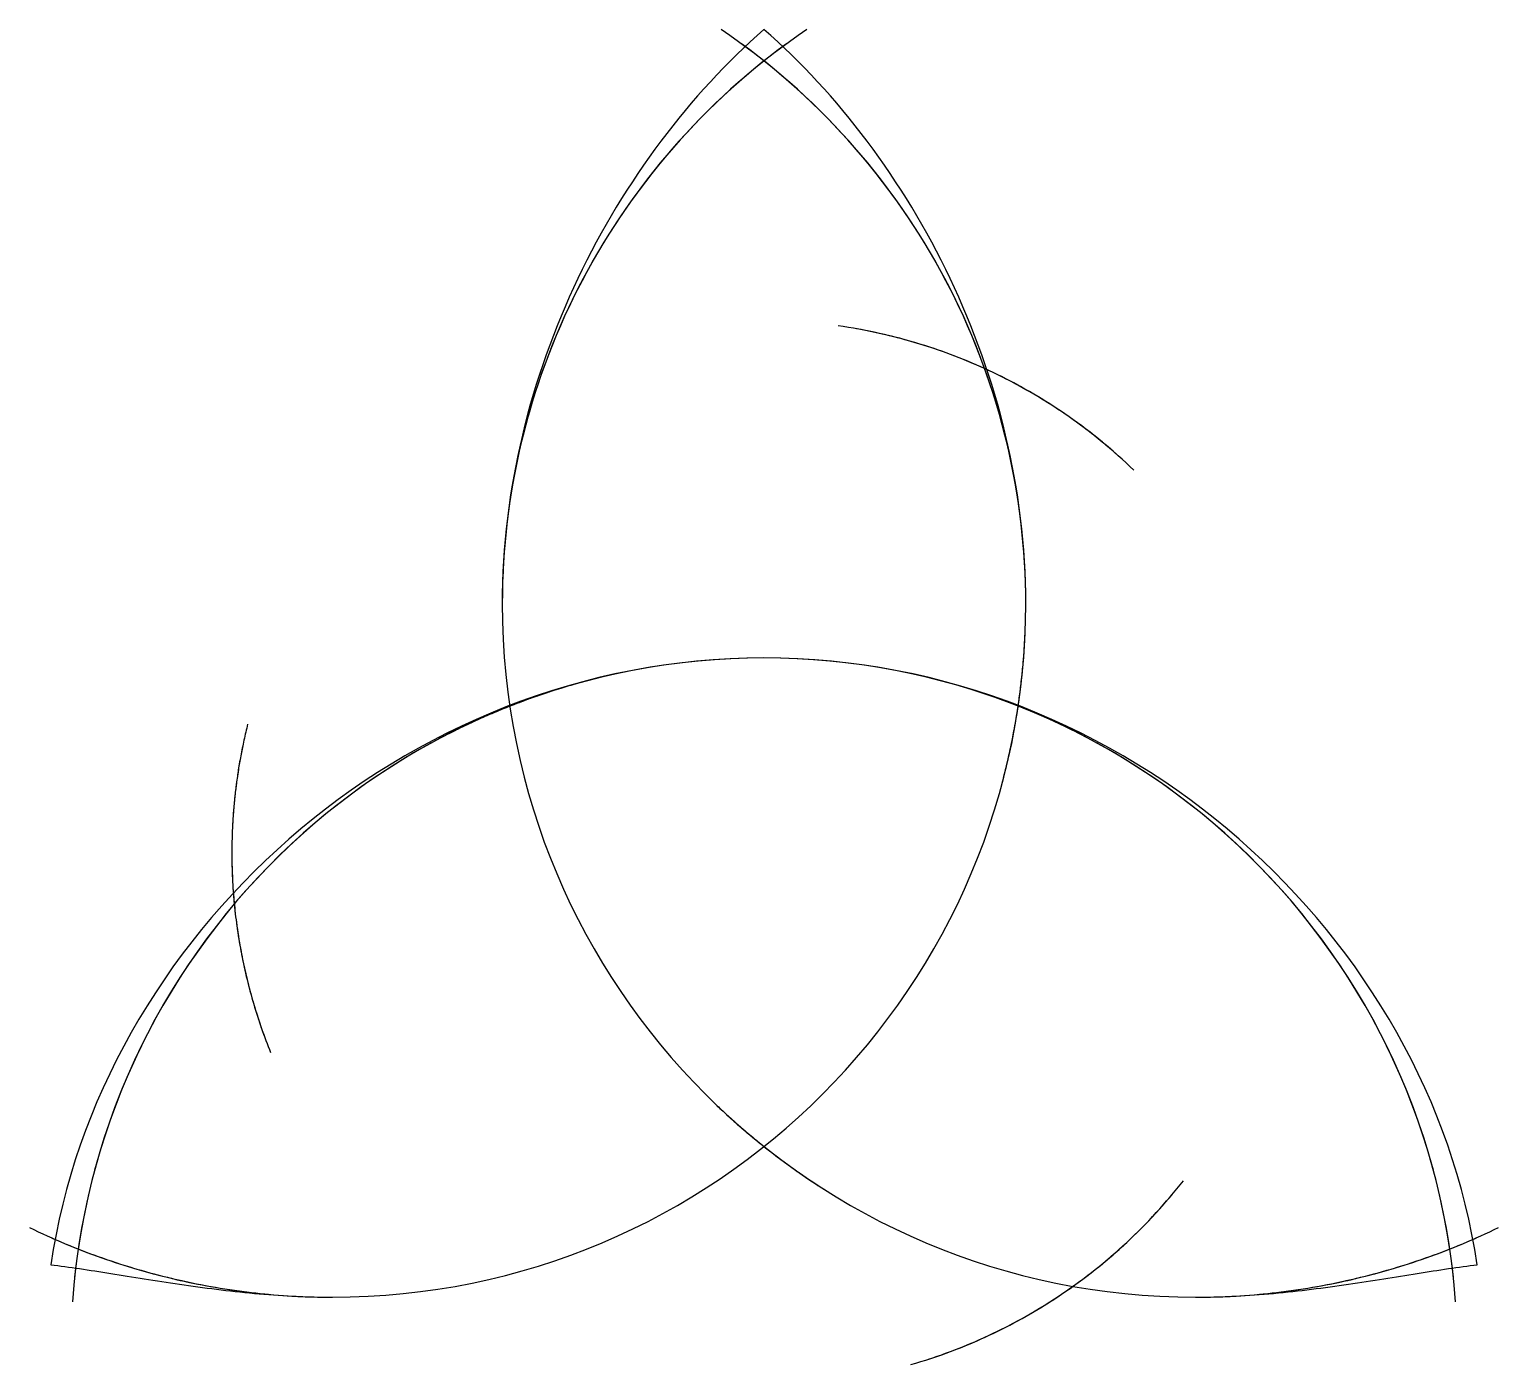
# Model space of a CAD drawing. Header units: millimetres. Extents: x -3.5 to 3.5, y -5.5 to 5.5.
# Drawn here: x -3.496 to -2.682, y 4.76 to 5.5 of the extents above.
import ezdxf

# ---------------------------------------------------------------- set-up
doc = ezdxf.new("R2010")
doc.units = ezdxf.units.MM

msp = doc.modelspace()

# ---------------------------------------------------------------- linework, layer by layer
for points in [[(-3.49642, 4.83629), (-3.49397, 4.83511), (-3.49151, 4.83395), (-3.48904, 4.8328), (-3.48656, 4.83167), (-3.48407, 4.83056), (-3.48158, 4.82947), (-3.47908, 4.82839), (-3.47658, 4.82734), (-3.47407, 4.8263), (-3.47155, 4.82528), (-3.46902, 4.82428), (-3.46649, 4.82329), (-3.46396, 4.82233), (-3.46141, 4.82138), (-3.45886, 4.82045), (-3.45631, 4.81954), (-3.45375, 4.81865), (-3.45118, 4.81777), (-3.44861, 4.81692), (-3.44603, 4.81608), (-3.44344, 4.81526), (-3.44086, 4.81446), (-3.43826, 4.81367), (-3.43566, 4.81291), (-3.43306, 4.81216), (-3.43045, 4.81144), (-3.42783, 4.81073), (-3.42521, 4.81004), (-3.42259, 4.80936), (-3.41996, 4.80871), (-3.41733, 4.80807), (-3.41469, 4.80746), (-3.41205, 4.80686), (-3.4094, 4.80628), (-3.40675, 4.80572), (-3.4041, 4.80518), (-3.40144, 4.80465), (-3.39878, 4.80415), (-3.39611, 4.80366), (-3.39344, 4.8032), (-3.39077, 4.80275), (-3.3881, 4.80232), (-3.38542, 4.80191), (-3.38273, 4.80152), (-3.38005, 4.80115), (-3.37736, 4.80079), (-3.37467, 4.80046), (-3.37198, 4.80014), (-3.36928, 4.79984), (-3.36658, 4.79957), (-3.36388, 4.79931), (-3.36117, 4.79907), (-3.35847, 4.79885), (-3.35576, 4.79864), (-3.35305, 4.79846), (-3.35033, 4.7983), (-3.34762, 4.79815), (-3.3449, 4.79803), (-3.34218, 4.79792), (-3.33946, 4.79784), (-3.33674, 4.79777), (-3.33402, 4.79772), (-3.3313, 4.79769), (-3.32857, 4.79768), (-3.31866, 4.79781), (-3.3088, 4.79818), (-3.29901, 4.7988), (-3.28929, 4.79966), (-3.27964, 4.80077), (-3.27007, 4.80211), (-3.26057, 4.80368), (-3.25115, 4.80549), (-3.24181, 4.80752), (-3.23256, 4.80978), (-3.2234, 4.81225), (-3.21433, 4.81495), (-3.20536, 4.81787), (-3.19648, 4.82099), (-3.18771, 4.82433), (-3.17903, 4.82787), (-3.17047, 4.83162), (-3.16202, 4.83556), (-3.15368, 4.83971), (-3.14545, 4.84405), (-3.13735, 4.84858), (-3.12936, 4.8533), (-3.12151, 4.8582), (-3.11378, 4.86329), (-3.10618, 4.86856), (-3.09872, 4.874), (-3.09139, 4.87962), (-3.0842, 4.88541), (-3.07716, 4.89136), (-3.07026, 4.89748), (-3.06352, 4.90376), (-3.05692, 4.9102), (-3.05048, 4.9168), (-3.0442, 4.92354), (-3.03808, 4.93044), (-3.03213, 4.93748), (-3.02634, 4.94467), (-3.02072, 4.952), (-3.01528, 4.95946), (-3.01001, 4.96706), (-3.00492, 4.97479), (-3.00002, 4.98265), (-2.9953, 4.99063), (-2.99077, 4.99873), (-2.98643, 5.00696), (-2.98228, 5.0153), (-2.97834, 5.02375), (-2.97459, 5.03232), (-2.97105, 5.04099), (-2.96771, 5.04976), (-2.96458, 5.05864), (-2.96167, 5.06761), (-2.95897, 5.07668), (-2.95649, 5.08584), (-2.95424, 5.09509), (-2.9522, 5.10443), (-2.9504, 5.11385), (-2.94883, 5.12335), (-2.94749, 5.13292), (-2.94638, 5.14257), (-2.94552, 5.15229), (-2.9449, 5.16208), (-2.94452, 5.17194), (-2.9444, 5.18185), (-2.94444, 5.18782), (-2.94458, 5.19378), (-2.94481, 5.19972), (-2.94513, 5.20565), (-2.94555, 5.21156), (-2.94605, 5.21746), (-2.94664, 5.22334), (-2.94732, 5.2292), (-2.94809, 5.23504), (-2.94895, 5.24086), (-2.9499, 5.24666), (-2.95093, 5.25243), (-2.95205, 5.25819), (-2.95326, 5.26392), (-2.95455, 5.26962), (-2.95593, 5.2753), (-2.9574, 5.28095), (-2.95894, 5.28658), (-2.96058, 5.29218), (-2.96229, 5.29774), (-2.96409, 5.30328), (-2.96597, 5.30879), (-2.96793, 5.31426), (-2.96998, 5.3197), (-2.97211, 5.32511), (-2.97431, 5.33048), (-2.9766, 5.33582), (-2.97897, 5.34112), (-2.98141, 5.34638), (-2.98394, 5.35161), (-2.98654, 5.35679), (-2.98922, 5.36194), (-2.99198, 5.36704), (-2.99482, 5.3721), (-2.99773, 5.37712), (-3.00071, 5.3821), (-3.00378, 5.38703), (-3.00692, 5.39192), (-3.01013, 5.39676), (-3.01341, 5.40155), (-3.01677, 5.40629), (-3.02021, 5.41099), (-3.02371, 5.41563), (-3.02729, 5.42022), (-3.03094, 5.42477), (-3.03466, 5.42925), (-3.03845, 5.43369), (-3.04231, 5.43807), (-3.04624, 5.44239), (-3.05024, 5.44666), (-3.05431, 5.45087), (-3.05844, 5.45503), (-3.06265, 5.45912), (-3.06692, 5.46316), (-3.07126, 5.46713), (-3.07566, 5.47104), (-3.08013, 5.47489), (-3.08467, 5.47867), (-3.08927, 5.4824), (-3.09394, 5.48605), (-3.09867, 5.48964), (-3.10346, 5.49316), (-3.10831, 5.49662), (-3.11323, 5.5)], [(-3.06561, 5.5), (-3.07052, 5.49662), (-3.07538, 5.49316), (-3.08017, 5.48964), (-3.0849, 5.48605), (-3.08957, 5.4824), (-3.09417, 5.47867), (-3.0987, 5.47489), (-3.10317, 5.47104), (-3.10758, 5.46713), (-3.11192, 5.46316), (-3.11619, 5.45912), (-3.12039, 5.45503), (-3.12453, 5.45087), (-3.1286, 5.44666), (-3.1326, 5.44239), (-3.13653, 5.43807), (-3.14039, 5.43369), (-3.14418, 5.42925), (-3.1479, 5.42477), (-3.15155, 5.42022), (-3.15513, 5.41563), (-3.15863, 5.41099), (-3.16206, 5.40629), (-3.16542, 5.40155), (-3.16871, 5.39676), (-3.17192, 5.39192), (-3.17506, 5.38703), (-3.17812, 5.3821), (-3.18111, 5.37712), (-3.18402, 5.3721), (-3.18686, 5.36704), (-3.18962, 5.36194), (-3.1923, 5.35679), (-3.1949, 5.35161), (-3.19742, 5.34638), (-3.19987, 5.34112), (-3.20224, 5.33582), (-3.20452, 5.33048), (-3.20673, 5.32511), (-3.20886, 5.3197), (-3.2109, 5.31426), (-3.21287, 5.30879), (-3.21475, 5.30328), (-3.21655, 5.29774), (-3.21826, 5.29218), (-3.21989, 5.28658), (-3.22144, 5.28095), (-3.22291, 5.2753), (-3.22428, 5.26962), (-3.22558, 5.26392), (-3.22679, 5.25819), (-3.22791, 5.25243), (-3.22894, 5.24666), (-3.22989, 5.24086), (-3.23074, 5.23504), (-3.23152, 5.2292), (-3.2322, 5.22334), (-3.23279, 5.21746), (-3.23329, 5.21156), (-3.2337, 5.20565), (-3.23402, 5.19972), (-3.23425, 5.19378), (-3.23439, 5.18782), (-3.23444, 5.18185), (-3.23431, 5.17194), (-3.23394, 5.16208), (-3.23332, 5.15229), (-3.23246, 5.14257), (-3.23135, 5.13292), (-3.23001, 5.12335), (-3.22844, 5.11385), (-3.22663, 5.10443), (-3.2246, 5.09509), (-3.22234, 5.08584), (-3.21987, 5.07668), (-3.21717, 5.06761), (-3.21425, 5.05864), (-3.21113, 5.04976), (-3.20779, 5.04099), (-3.20425, 5.03232), (-3.2005, 5.02375), (-3.19656, 5.0153), (-3.19241, 5.00696), (-3.18807, 4.99873), (-3.18354, 4.99063), (-3.17882, 4.98265), (-3.17392, 4.97479), (-3.16883, 4.96706), (-3.16356, 4.95946), (-3.15812, 4.952), (-3.1525, 4.94467), (-3.14671, 4.93748), (-3.14076, 4.93044), (-3.13464, 4.92354), (-3.12836, 4.9168), (-3.12192, 4.9102), (-3.11532, 4.90376), (-3.10858, 4.89748), (-3.10168, 4.89136), (-3.09464, 4.88541), (-3.08745, 4.87962), (-3.08012, 4.874), (-3.07266, 4.86856), (-3.06506, 4.86329), (-3.05733, 4.8582), (-3.04947, 4.8533), (-3.04149, 4.84858), (-3.03339, 4.84405), (-3.02516, 4.83971), (-3.01682, 4.83556), (-3.00837, 4.83162), (-2.9998, 4.82787), (-2.99113, 4.82433), (-2.98236, 4.82099), (-2.97348, 4.81787), (-2.96451, 4.81495), (-2.95544, 4.81225), (-2.94628, 4.80978), (-2.93703, 4.80752), (-2.92769, 4.80549), (-2.91827, 4.80368), (-2.90877, 4.80211), (-2.8992, 4.80077), (-2.88955, 4.79966), (-2.87983, 4.7988), (-2.87004, 4.79818), (-2.86018, 4.79781), (-2.85027, 4.79768), (-2.84754, 4.79769), (-2.84482, 4.79772), (-2.84209, 4.79777), (-2.83937, 4.79784), (-2.83665, 4.79792), (-2.83393, 4.79803), (-2.83122, 4.79815), (-2.8285, 4.7983), (-2.82579, 4.79846), (-2.82308, 4.79864), (-2.82037, 4.79885), (-2.81766, 4.79907), (-2.81496, 4.79931), (-2.81226, 4.79957), (-2.80956, 4.79984), (-2.80686, 4.80014), (-2.80417, 4.80046), (-2.80148, 4.80079), (-2.79879, 4.80115), (-2.7961, 4.80152), (-2.79342, 4.80191), (-2.79074, 4.80232), (-2.78807, 4.80275), (-2.78539, 4.8032), (-2.78272, 4.80366), (-2.78006, 4.80415), (-2.7774, 4.80465), (-2.77474, 4.80518), (-2.77209, 4.80572), (-2.76944, 4.80628), (-2.76679, 4.80686), (-2.76415, 4.80746), (-2.76151, 4.80807), (-2.75888, 4.80871), (-2.75625, 4.80936), (-2.75362, 4.81004), (-2.75101, 4.81073), (-2.74839, 4.81144), (-2.74578, 4.81216), (-2.74318, 4.81291), (-2.74058, 4.81367), (-2.73798, 4.81446), (-2.73539, 4.81526), (-2.73281, 4.81608), (-2.73023, 4.81692), (-2.72766, 4.81777), (-2.72509, 4.81865), (-2.72253, 4.81954), (-2.71997, 4.82045), (-2.71742, 4.82138), (-2.71488, 4.82233), (-2.71234, 4.82329), (-2.70981, 4.82428), (-2.70729, 4.82528), (-2.70477, 4.8263), (-2.70226, 4.82734), (-2.69975, 4.82839), (-2.69725, 4.82947), (-2.69476, 4.83056), (-2.69228, 4.83167), (-2.6898, 4.8328), (-2.68733, 4.83395), (-2.68487, 4.83511), (-2.68241, 4.83629)], [(-3.48391, 4.83049), (-3.48162, 4.82948), (-3.47931, 4.82849), (-3.47701, 4.82752), (-3.47469, 4.82655), (-3.47237, 4.82561), (-3.47005, 4.82468), (-3.46772, 4.82377), (-3.46538, 4.82287), (-3.46304, 4.82198), (-3.4607, 4.82112), (-3.45835, 4.82026), (-3.45599, 4.81943), (-3.45363, 4.81861), (-3.45127, 4.8178), (-3.4489, 4.81701), (-3.44652, 4.81624), (-3.44414, 4.81548), (-3.44176, 4.81473), (-3.43937, 4.81401), (-3.43698, 4.81329), (-3.43458, 4.8126), (-3.43218, 4.81192), (-3.42978, 4.81125), (-3.42737, 4.8106), (-3.42495, 4.80997), (-3.42254, 4.80935), (-3.42011, 4.80875), (-3.41769, 4.80816), (-3.41526, 4.80759), (-3.41283, 4.80703), (-3.41039, 4.8065), (-3.40796, 4.80597), (-3.40551, 4.80546), (-3.40307, 4.80497), (-3.40062, 4.8045), (-3.39817, 4.80404), (-3.39571, 4.80359), (-3.39326, 4.80317), (-3.39079, 4.80275), (-3.38833, 4.80236), (-3.38587, 4.80198), (-3.3834, 4.80161), (-3.38093, 4.80126), (-3.37845, 4.80093), (-3.37598, 4.80062), (-3.3735, 4.80032), (-3.37102, 4.80003), (-3.36853, 4.79976), (-3.36605, 4.79951), (-3.36356, 4.79928), (-3.36107, 4.79906), (-3.35858, 4.79885), (-3.35609, 4.79867), (-3.35359, 4.7985), (-3.3511, 4.79834), (-3.3486, 4.7982), (-3.3461, 4.79808), (-3.3436, 4.79797), (-3.3411, 4.79788), (-3.33859, 4.79781), (-3.33609, 4.79775), (-3.33358, 4.79771), (-3.33108, 4.79769), (-3.32857, 4.79768), (-3.31866, 4.79781), (-3.3088, 4.79818), (-3.29901, 4.7988), (-3.28929, 4.79966), (-3.27964, 4.80077), (-3.27007, 4.80211), (-3.26057, 4.80368), (-3.25115, 4.80549), (-3.24181, 4.80752), (-3.23256, 4.80978), (-3.2234, 4.81225), (-3.21433, 4.81495), (-3.20536, 4.81787), (-3.19648, 4.82099), (-3.18771, 4.82433), (-3.17903, 4.82787), (-3.17047, 4.83162), (-3.16202, 4.83556), (-3.15368, 4.83971), (-3.14545, 4.84405), (-3.13735, 4.84858), (-3.12936, 4.8533), (-3.12151, 4.8582), (-3.11378, 4.86329), (-3.10618, 4.86856), (-3.09872, 4.874), (-3.09139, 4.87962), (-3.0842, 4.88541), (-3.07716, 4.89136), (-3.07026, 4.89748), (-3.06352, 4.90376), (-3.05692, 4.9102), (-3.05048, 4.9168), (-3.0442, 4.92354), (-3.03808, 4.93044), (-3.03213, 4.93748), (-3.02634, 4.94467), (-3.02072, 4.952), (-3.01528, 4.95946), (-3.01001, 4.96706), (-3.00492, 4.97479), (-3.00002, 4.98265), (-2.9953, 4.99063), (-2.99077, 4.99873), (-2.98643, 5.00696), (-2.98228, 5.0153), (-2.97834, 5.02375), (-2.97459, 5.03232), (-2.97105, 5.04099), (-2.96771, 5.04976), (-2.96458, 5.05864), (-2.96167, 5.06761), (-2.95897, 5.07668), (-2.95649, 5.08584), (-2.95424, 5.09509), (-2.9522, 5.10443), (-2.9504, 5.11385), (-2.94883, 5.12335), (-2.94749, 5.13292), (-2.94638, 5.14257), (-2.94552, 5.15229), (-2.9449, 5.16208), (-2.94452, 5.17194), (-2.9444, 5.18185), (-2.94444, 5.1876), (-2.94457, 5.19333), (-2.94478, 5.19904), (-2.94508, 5.20475), (-2.94546, 5.21044), (-2.94593, 5.21612), (-2.94648, 5.22178), (-2.94711, 5.22742), (-2.94782, 5.23305), (-2.94862, 5.23866), (-2.94949, 5.24425), (-2.95045, 5.24982), (-2.95149, 5.25537), (-2.95261, 5.2609), (-2.95381, 5.2664), (-2.95509, 5.27188), (-2.95645, 5.27734), (-2.95789, 5.28278), (-2.9594, 5.28819), (-2.961, 5.29357), (-2.96267, 5.29893), (-2.96442, 5.30425), (-2.96624, 5.30955), (-2.96814, 5.31482), (-2.97012, 5.32006), (-2.97217, 5.32527), (-2.9743, 5.33045), (-2.9765, 5.33559), (-2.97878, 5.3407), (-2.98113, 5.34577), (-2.98355, 5.35081), (-2.98604, 5.35582), (-2.98861, 5.36079), (-2.99125, 5.36572), (-2.99397, 5.37061), (-2.99675, 5.37546), (-2.9996, 5.38027), (-3.00253, 5.38504), (-3.00552, 5.38977), (-3.00859, 5.39446), (-3.01172, 5.3991), (-3.01493, 5.4037), (-3.0182, 5.40826), (-3.02153, 5.41276), (-3.02494, 5.41723), (-3.02842, 5.42164), (-3.03196, 5.42601), (-3.03556, 5.43032), (-3.03923, 5.43459), (-3.04297, 5.43881), (-3.04678, 5.44297), (-3.05064, 5.44709), (-3.05458, 5.45115), (-3.05857, 5.45515), (-3.06263, 5.4591), (-3.06675, 5.463), (-3.07094, 5.46684), (-3.07519, 5.47062), (-3.0795, 5.47434), (-3.08387, 5.47801), (-3.0883, 5.48162), (-3.09279, 5.48516), (-3.09734, 5.48864), (-3.10195, 5.49207)], [(-3.07688, 5.49207), (-3.08149, 5.48864), (-3.08605, 5.48516), (-3.09054, 5.48162), (-3.09497, 5.47801), (-3.09934, 5.47434), (-3.10365, 5.47062), (-3.1079, 5.46684), (-3.11208, 5.463), (-3.1162, 5.4591), (-3.12026, 5.45515), (-3.12426, 5.45115), (-3.12819, 5.44709), (-3.13206, 5.44297), (-3.13586, 5.43881), (-3.1396, 5.43459), (-3.14327, 5.43032), (-3.14688, 5.42601), (-3.15042, 5.42164), (-3.1539, 5.41723), (-3.1573, 5.41276), (-3.16064, 5.40826), (-3.16391, 5.4037), (-3.16711, 5.3991), (-3.17025, 5.39446), (-3.17331, 5.38977), (-3.17631, 5.38504), (-3.17923, 5.38027), (-3.18209, 5.37546), (-3.18487, 5.37061), (-3.18758, 5.36572), (-3.19022, 5.36079), (-3.19279, 5.35582), (-3.19529, 5.35081), (-3.19771, 5.34577), (-3.20006, 5.3407), (-3.20234, 5.33559), (-3.20454, 5.33045), (-3.20667, 5.32527), (-3.20872, 5.32006), (-3.2107, 5.31482), (-3.2126, 5.30955), (-3.21442, 5.30425), (-3.21617, 5.29893), (-3.21784, 5.29357), (-3.21943, 5.28819), (-3.22095, 5.28278), (-3.22239, 5.27734), (-3.22375, 5.27188), (-3.22502, 5.2664), (-3.22622, 5.2609), (-3.22734, 5.25537), (-3.22838, 5.24982), (-3.22934, 5.24425), (-3.23022, 5.23866), (-3.23102, 5.23305), (-3.23173, 5.22742), (-3.23236, 5.22178), (-3.23291, 5.21612), (-3.23338, 5.21044), (-3.23376, 5.20475), (-3.23406, 5.19904), (-3.23427, 5.19333), (-3.2344, 5.1876), (-3.23444, 5.18185), (-3.23431, 5.17194), (-3.23394, 5.16208), (-3.23332, 5.15229), (-3.23246, 5.14257), (-3.23135, 5.13292), (-3.23001, 5.12335), (-3.22844, 5.11385), (-3.22663, 5.10443), (-3.2246, 5.09509), (-3.22234, 5.08584), (-3.21987, 5.07668), (-3.21717, 5.06761), (-3.21425, 5.05864), (-3.21113, 5.04976), (-3.20779, 5.04099), (-3.20425, 5.03232), (-3.2005, 5.02375), (-3.19656, 5.0153), (-3.19241, 5.00696), (-3.18807, 4.99873), (-3.18354, 4.99063), (-3.17882, 4.98265), (-3.17392, 4.97479), (-3.16883, 4.96706), (-3.16356, 4.95946), (-3.15812, 4.952), (-3.1525, 4.94467), (-3.14671, 4.93748), (-3.14076, 4.93044), (-3.13464, 4.92354), (-3.12836, 4.9168), (-3.12192, 4.9102), (-3.11532, 4.90376), (-3.10858, 4.89748), (-3.10168, 4.89136), (-3.09464, 4.88541), (-3.08745, 4.87962), (-3.08012, 4.874), (-3.07266, 4.86856), (-3.06506, 4.86329), (-3.05733, 4.8582), (-3.04947, 4.8533), (-3.04149, 4.84858), (-3.03339, 4.84405), (-3.02516, 4.83971), (-3.01682, 4.83556), (-3.00837, 4.83162), (-2.9998, 4.82787), (-2.99113, 4.82433), (-2.98236, 4.82099), (-2.97348, 4.81787), (-2.96451, 4.81495), (-2.95544, 4.81225), (-2.94628, 4.80978), (-2.93703, 4.80752), (-2.92769, 4.80549), (-2.91827, 4.80368), (-2.90877, 4.80211), (-2.8992, 4.80077), (-2.88955, 4.79966), (-2.87983, 4.7988), (-2.87004, 4.79818), (-2.86018, 4.79781), (-2.85027, 4.79768), (-2.84776, 4.79769), (-2.84525, 4.79771), (-2.84275, 4.79775), (-2.84024, 4.79781), (-2.83774, 4.79788), (-2.83524, 4.79797), (-2.83274, 4.79808), (-2.83024, 4.7982), (-2.82774, 4.79834), (-2.82524, 4.7985), (-2.82275, 4.79867), (-2.82026, 4.79885), (-2.81777, 4.79906), (-2.81528, 4.79928), (-2.81279, 4.79951), (-2.8103, 4.79976), (-2.80782, 4.80003), (-2.80534, 4.80032), (-2.80286, 4.80062), (-2.80039, 4.80093), (-2.79791, 4.80126), (-2.79544, 4.80161), (-2.79297, 4.80198), (-2.79051, 4.80236), (-2.78804, 4.80275), (-2.78558, 4.80317), (-2.78312, 4.80359), (-2.78067, 4.80404), (-2.77822, 4.8045), (-2.77577, 4.80497), (-2.77332, 4.80547), (-2.77088, 4.80597), (-2.76844, 4.8065), (-2.76601, 4.80704), (-2.76357, 4.80759), (-2.76115, 4.80816), (-2.75872, 4.80875), (-2.7563, 4.80935), (-2.75388, 4.80997), (-2.75147, 4.8106), (-2.74906, 4.81125), (-2.74666, 4.81192), (-2.74426, 4.8126), (-2.74186, 4.81329), (-2.73947, 4.81401), (-2.73708, 4.81473), (-2.73469, 4.81548), (-2.73231, 4.81624), (-2.72994, 4.81701), (-2.72757, 4.8178), (-2.7252, 4.81861), (-2.72284, 4.81943), (-2.72049, 4.82027), (-2.71814, 4.82112), (-2.71579, 4.82199), (-2.71345, 4.82287), (-2.71112, 4.82377), (-2.70879, 4.82468), (-2.70646, 4.82561), (-2.70414, 4.82656), (-2.70183, 4.82752), (-2.69952, 4.82849), (-2.69722, 4.82948), (-2.69492, 4.83049)], [(-2.8846, 5.25587), (-2.88671, 5.25789), (-2.88884, 5.25988), (-2.89098, 5.26185), (-2.89315, 5.2638), (-2.89533, 5.26573), (-2.89753, 5.26763), (-2.89974, 5.26951), (-2.90197, 5.27137), (-2.90422, 5.2732), (-2.90649, 5.27501), (-2.90877, 5.2768), (-2.91107, 5.27856), (-2.91338, 5.2803), (-2.91571, 5.28202), (-2.91806, 5.28371), (-2.92042, 5.28538), (-2.9228, 5.28703), (-2.92519, 5.28865), (-2.9276, 5.29025), (-2.93002, 5.29182), (-2.93245, 5.29337), (-2.93491, 5.29489), (-2.93737, 5.29639), (-2.93985, 5.29787), (-2.94234, 5.29932), (-2.94485, 5.30075), (-2.94737, 5.30215), (-2.9499, 5.30352), (-2.95245, 5.30488), (-2.95501, 5.3062), (-2.95758, 5.30751), (-2.96017, 5.30878), (-2.96277, 5.31003), (-2.96537, 5.31126), (-2.968, 5.31246), (-2.97063, 5.31363), (-2.97327, 5.31478), (-2.97593, 5.31591), (-2.9786, 5.317), (-2.98128, 5.31807), (-2.98397, 5.31912), (-2.98667, 5.32014), (-2.98938, 5.32113), (-2.9921, 5.3221), (-2.99483, 5.32304), (-2.99757, 5.32395), (-3.00032, 5.32484), (-3.00308, 5.3257), (-3.00585, 5.32653), (-3.00863, 5.32734), (-3.01142, 5.32812), (-3.01421, 5.32887), (-3.01702, 5.32959), (-3.01983, 5.33029), (-3.02265, 5.33096), (-3.02548, 5.33161), (-3.02832, 5.33222), (-3.03116, 5.33281), (-3.03402, 5.33337), (-3.03688, 5.3339), (-3.03974, 5.33441), (-3.04262, 5.33488), (-3.0455, 5.33533), (-3.04838, 5.33575)], [(-2.89213, 5.26289), (-2.89406, 5.26461), (-2.89601, 5.26632), (-2.89797, 5.26801), (-2.89994, 5.26968), (-2.90193, 5.27133), (-2.90393, 5.27296), (-2.90594, 5.27458), (-2.90796, 5.27617), (-2.91, 5.27775), (-2.91206, 5.27931), (-2.91412, 5.28085), (-2.9162, 5.28237), (-2.91829, 5.28387), (-2.92039, 5.28536), (-2.9225, 5.28682), (-2.92463, 5.28827), (-2.92677, 5.2897), (-2.92891, 5.29111), (-2.93108, 5.29249), (-2.93325, 5.29386), (-2.93543, 5.29522), (-2.93763, 5.29655), (-2.93983, 5.29786), (-2.94205, 5.29915), (-2.94428, 5.30042), (-2.94652, 5.30168), (-2.94877, 5.30291), (-2.95103, 5.30412), (-2.9533, 5.30532), (-2.95558, 5.30649), (-2.95787, 5.30765), (-2.96017, 5.30878), (-2.96248, 5.3099), (-2.9648, 5.31099), (-2.96713, 5.31206), (-2.96947, 5.31312), (-2.97181, 5.31415), (-2.97417, 5.31516), (-2.97654, 5.31616), (-2.97891, 5.31713), (-2.9813, 5.31808), (-2.98369, 5.31901), (-2.98609, 5.31992), (-2.9885, 5.32081), (-2.99091, 5.32168), (-2.99334, 5.32253), (-2.99577, 5.32335), (-2.99821, 5.32416), (-3.00066, 5.32495), (-3.00312, 5.32571), (-3.00558, 5.32645), (-3.00805, 5.32717), (-3.01053, 5.32787), (-3.01301, 5.32855), (-3.01551, 5.32921), (-3.018, 5.32984), (-3.02051, 5.33046), (-3.02302, 5.33105), (-3.02554, 5.33162), (-3.02806, 5.33217), (-3.03059, 5.33269), (-3.03313, 5.3332), (-3.03567, 5.33368), (-3.03822, 5.33414)], [(-2.95749, 5.08242), (-2.95714, 5.08374), (-2.95679, 5.08506), (-2.95645, 5.08638), (-2.95612, 5.0877), (-2.95578, 5.08902), (-2.95546, 5.09034), (-2.95513, 5.09167), (-2.95482, 5.09299), (-2.9545, 5.09432), (-2.9542, 5.09565), (-2.95389, 5.09697), (-2.95359, 5.0983), (-2.9533, 5.09963), (-2.95301, 5.10096), (-2.95273, 5.1023), (-2.95245, 5.10363), (-2.95217, 5.10496), (-2.9519, 5.1063), (-2.95164, 5.10763), (-2.95138, 5.10897), (-2.95112, 5.11031), (-2.95087, 5.11164), (-2.95062, 5.11298), (-2.95038, 5.11432), (-2.95014, 5.11566), (-2.94991, 5.117), (-2.94968, 5.11835), (-2.94946, 5.11969), (-2.94924, 5.12103), (-2.94903, 5.12238), (-2.94882, 5.12372), (-2.94862, 5.12507), (-2.94842, 5.12642), (-2.94823, 5.12776), (-2.94804, 5.12911), (-2.94785, 5.13046), (-2.94767, 5.13181), (-2.9475, 5.13316), (-2.94733, 5.13451), (-2.94716, 5.13586), (-2.947, 5.13721), (-2.94685, 5.13857), (-2.94669, 5.13992), (-2.94655, 5.14127), (-2.94641, 5.14263), (-2.94627, 5.14398), (-2.94614, 5.14534), (-2.94601, 5.14669), (-2.94589, 5.14805), (-2.94577, 5.14941), (-2.94566, 5.15076), (-2.94555, 5.15212), (-2.94545, 5.15348), (-2.94535, 5.15484), (-2.94526, 5.1562), (-2.94517, 5.15756), (-2.94509, 5.15892), (-2.94501, 5.16028), (-2.94493, 5.16164), (-2.94486, 5.163), (-2.9448, 5.16436), (-2.94474, 5.16572), (-2.94468, 5.16708), (-2.94463, 5.16845)], [(-2.95581, 5.08891), (-2.95553, 5.09003), (-2.95526, 5.09115), (-2.95499, 5.09227), (-2.95472, 5.0934), (-2.95446, 5.09452), (-2.9542, 5.09564), (-2.95394, 5.09677), (-2.95369, 5.09789), (-2.95344, 5.09902), (-2.95319, 5.10014), (-2.95295, 5.10127), (-2.95271, 5.1024), (-2.95247, 5.10352), (-2.95224, 5.10465), (-2.95201, 5.10578), (-2.95178, 5.10691), (-2.95156, 5.10804), (-2.95134, 5.10917), (-2.95112, 5.1103), (-2.95091, 5.11144), (-2.9507, 5.11257), (-2.95049, 5.1137), (-2.95029, 5.11484), (-2.95009, 5.11597), (-2.9499, 5.11711), (-2.9497, 5.11824), (-2.94951, 5.11938), (-2.94933, 5.12052), (-2.94915, 5.12165), (-2.94897, 5.12279), (-2.94879, 5.12393), (-2.94862, 5.12507), (-2.94845, 5.12621), (-2.94829, 5.12735), (-2.94812, 5.12849), (-2.94797, 5.12963), (-2.94781, 5.13077), (-2.94766, 5.13192), (-2.94751, 5.13306), (-2.94737, 5.1342), (-2.94723, 5.13534), (-2.94709, 5.13649), (-2.94695, 5.13763), (-2.94682, 5.13878), (-2.9467, 5.13992), (-2.94657, 5.14107), (-2.94645, 5.14221), (-2.94633, 5.14336), (-2.94622, 5.14451), (-2.94611, 5.14565), (-2.946, 5.1468), (-2.9459, 5.14795), (-2.9458, 5.1491), (-2.9457, 5.15025), (-2.94561, 5.15139), (-2.94552, 5.15254), (-2.94543, 5.15369), (-2.94535, 5.15484), (-2.94527, 5.15599), (-2.94519, 5.15714), (-2.94512, 5.15829), (-2.94505, 5.15945), (-2.94499, 5.1606), (-2.94493, 5.16175)], [(-2.70623, 4.79504), (-2.70701, 4.80443), (-2.70802, 4.81375), (-2.70924, 4.823), (-2.71069, 4.83218), (-2.71234, 4.84128), (-2.71421, 4.8503), (-2.71628, 4.85923), (-2.71856, 4.86809), (-2.72103, 4.87686), (-2.72371, 4.88553), (-2.72659, 4.89412), (-2.72966, 4.90261), (-2.73292, 4.91101), (-2.73637, 4.91931), (-2.74001, 4.9275), (-2.74383, 4.93559), (-2.74783, 4.94358), (-2.752, 4.95145), (-2.75636, 4.95921), (-2.76088, 4.96686), (-2.76558, 4.97439), (-2.77044, 4.98181), (-2.77547, 4.9891), (-2.78065, 4.99626), (-2.786, 5.0033), (-2.7915, 5.01021), (-2.79716, 5.01699), (-2.80296, 5.02363), (-2.80892, 5.03014), (-2.81502, 5.0365), (-2.82126, 5.04273), (-2.82764, 5.04881), (-2.83416, 5.05474), (-2.84081, 5.06052), (-2.8476, 5.06615), (-2.85451, 5.07162), (-2.86155, 5.07694), (-2.86872, 5.0821), (-2.876, 5.08709), (-2.8834, 5.09192), (-2.89092, 5.09659), (-2.89855, 5.10108), (-2.90629, 5.1054), (-2.91414, 5.10955), (-2.92209, 5.11351), (-2.93014, 5.1173), (-2.9383, 5.12091), (-2.94655, 5.12433), (-2.95489, 5.12756), (-2.96332, 5.1306), (-2.97184, 5.13345), (-2.98045, 5.1361), (-2.98914, 5.13856), (-2.99791, 5.14082), (-3.00676, 5.14287), (-3.01568, 5.14472), (-3.02468, 5.14636), (-3.03374, 5.14779), (-3.04287, 5.149), (-3.05206, 5.15), (-3.06132, 5.15079), (-3.07063, 5.15135), (-3.08, 5.15169), (-3.08942, 5.1518), (-3.09884, 5.15169), (-3.10821, 5.15135), (-3.11752, 5.15079), (-3.12678, 5.15), (-3.13597, 5.149), (-3.1451, 5.14779), (-3.15416, 5.14636), (-3.16316, 5.14472), (-3.17208, 5.14287), (-3.18093, 5.14082), (-3.1897, 5.13856), (-3.19839, 5.1361), (-3.20699, 5.13345), (-3.21552, 5.1306), (-3.22395, 5.12756), (-3.23229, 5.12433), (-3.24054, 5.12091), (-3.24869, 5.1173), (-3.25675, 5.11351), (-3.2647, 5.10955), (-3.27255, 5.1054), (-3.28029, 5.10108), (-3.28792, 5.09659), (-3.29544, 5.09193), (-3.30284, 5.08709), (-3.31012, 5.0821), (-3.31729, 5.07694), (-3.32433, 5.07162), (-3.33124, 5.06615), (-3.33802, 5.06052), (-3.34468, 5.05474), (-3.3512, 5.04881), (-3.35758, 5.04273), (-3.36382, 5.0365), (-3.36992, 5.03014), (-3.37587, 5.02363), (-3.38168, 5.01699), (-3.38734, 5.01021), (-3.39284, 5.0033), (-3.39819, 4.99626), (-3.40337, 4.9891), (-3.4084, 4.98181), (-3.41326, 4.9744), (-3.41796, 4.96686), (-3.42248, 4.95922), (-3.42683, 4.95145), (-3.43101, 4.94358), (-3.43501, 4.93559), (-3.43883, 4.9275), (-3.44247, 4.91931), (-3.44592, 4.91101), (-3.44918, 4.90262), (-3.45225, 4.89412), (-3.45512, 4.88554), (-3.4578, 4.87686), (-3.46028, 4.86809), (-3.46256, 4.85924), (-3.46463, 4.8503), (-3.4665, 4.84128), (-3.46815, 4.83218), (-3.46959, 4.823), (-3.47082, 4.81376), (-3.47183, 4.80444), (-3.47261, 4.79505)], [(-2.70746, 4.80878), (-2.70855, 4.81789), (-2.70985, 4.82693), (-2.71135, 4.83589), (-2.71306, 4.84478), (-2.71496, 4.8536), (-2.71707, 4.86233), (-2.71936, 4.87097), (-2.72186, 4.87954), (-2.72454, 4.88801), (-2.72741, 4.8964), (-2.73046, 4.90469), (-2.7337, 4.91289), (-2.73711, 4.92099), (-2.7407, 4.92899), (-2.74447, 4.93689), (-2.74841, 4.94469), (-2.75252, 4.95238), (-2.75679, 4.95996), (-2.76123, 4.96744), (-2.76583, 4.9748), (-2.77059, 4.98204), (-2.77551, 4.98917), (-2.78058, 4.99617), (-2.78581, 5.00306), (-2.79118, 5.00982), (-2.79669, 5.01645), (-2.80236, 5.02295), (-2.80816, 5.02933), (-2.8141, 5.03557), (-2.82018, 5.04167), (-2.82639, 5.04763), (-2.83273, 5.05346), (-2.8392, 5.05914), (-2.84579, 5.06468), (-2.85251, 5.07006), (-2.85935, 5.0753), (-2.86631, 5.08039), (-2.87338, 5.08532), (-2.88057, 5.0901), (-2.88787, 5.09471), (-2.89527, 5.09917), (-2.90278, 5.10346), (-2.91039, 5.10758), (-2.9181, 5.11154), (-2.92591, 5.11533), (-2.93382, 5.11894), (-2.94182, 5.12238), (-2.9499, 5.12564), (-2.95808, 5.12872), (-2.96634, 5.13162), (-2.97468, 5.13434), (-2.9831, 5.13687), (-2.9916, 5.1392), (-3.00017, 5.14135), (-3.00881, 5.14331), (-3.01752, 5.14506), (-3.0263, 5.14662), (-3.03515, 5.14798), (-3.04406, 5.14914), (-3.05302, 5.15009), (-3.06204, 5.15084), (-3.07112, 5.15137), (-3.08024, 5.15169), (-3.08942, 5.1518), (-3.09859, 5.15169), (-3.10772, 5.15137), (-3.1168, 5.15084), (-3.12582, 5.15009), (-3.13478, 5.14914), (-3.14369, 5.14798), (-3.15253, 5.14662), (-3.16131, 5.14507), (-3.17003, 5.14331), (-3.17867, 5.14135), (-3.18724, 5.1392), (-3.19574, 5.13687), (-3.20416, 5.13434), (-3.2125, 5.13162), (-3.22076, 5.12872), (-3.22893, 5.12564), (-3.23702, 5.12238), (-3.24502, 5.11894), (-3.25292, 5.11533), (-3.26073, 5.11154), (-3.26844, 5.10759), (-3.27606, 5.10346), (-3.28357, 5.09917), (-3.29097, 5.09471), (-3.29827, 5.0901), (-3.30545, 5.08532), (-3.31253, 5.08039), (-3.31948, 5.0753), (-3.32632, 5.07006), (-3.33304, 5.06468), (-3.33964, 5.05914), (-3.34611, 5.05346), (-3.35245, 5.04764), (-3.35866, 5.04167), (-3.36474, 5.03557), (-3.37068, 5.02933), (-3.37648, 5.02296), (-3.38214, 5.01645), (-3.38766, 5.00982), (-3.39303, 5.00306), (-3.39825, 4.99617), (-3.40332, 4.98917), (-3.40824, 4.98204), (-3.413, 4.9748), (-3.4176, 4.96744), (-3.42204, 4.95997), (-3.42632, 4.95238), (-3.43043, 4.94469), (-3.43437, 4.93689), (-3.43813, 4.92899), (-3.44173, 4.92099), (-3.44514, 4.91289), (-3.44838, 4.90469), (-3.45143, 4.8964), (-3.4543, 4.88801), (-3.45698, 4.87954), (-3.45947, 4.87098), (-3.46177, 4.86233), (-3.46388, 4.8536), (-3.46578, 4.84479), (-3.46749, 4.8359), (-3.46899, 4.82693), (-3.47029, 4.81789), (-3.47138, 4.80878)], [(-3.18885, 5.13871), (-3.19017, 5.13836), (-3.19148, 5.138), (-3.19279, 5.13763), (-3.19411, 5.13726), (-3.19542, 5.13689), (-3.19673, 5.13651), (-3.19803, 5.13613), (-3.19934, 5.13574), (-3.20065, 5.13535), (-3.20195, 5.13495), (-3.20325, 5.13455), (-3.20455, 5.13414), (-3.20585, 5.13373), (-3.20715, 5.13332), (-3.20844, 5.1329), (-3.20974, 5.13247), (-3.21103, 5.13205), (-3.21232, 5.13161), (-3.21361, 5.13117), (-3.2149, 5.13073), (-3.21618, 5.13028), (-3.21747, 5.12983), (-3.21875, 5.12938), (-3.22003, 5.12892), (-3.22131, 5.12845), (-3.22259, 5.12798), (-3.22386, 5.12751), (-3.22514, 5.12703), (-3.22641, 5.12655), (-3.22768, 5.12606), (-3.22895, 5.12557), (-3.23022, 5.12507), (-3.23148, 5.12457), (-3.23275, 5.12406), (-3.23401, 5.12355), (-3.23527, 5.12304), (-3.23653, 5.12252), (-3.23779, 5.122), (-3.23904, 5.12147), (-3.24029, 5.12094), (-3.24154, 5.1204), (-3.24279, 5.11986), (-3.24404, 5.11931), (-3.24529, 5.11876), (-3.24653, 5.11821), (-3.24777, 5.11765), (-3.24901, 5.11708), (-3.25025, 5.11652), (-3.25148, 5.11594), (-3.25272, 5.11537), (-3.25395, 5.11479), (-3.25518, 5.1142), (-3.25641, 5.11361), (-3.25763, 5.11302), (-3.25886, 5.11242), (-3.26008, 5.11181), (-3.2613, 5.11121), (-3.26252, 5.1106), (-3.26373, 5.10998), (-3.26494, 5.10936), (-3.26616, 5.10873), (-3.26737, 5.1081), (-3.26857, 5.10747), (-3.26978, 5.10683)], [(-3.19531, 5.13692), (-3.19642, 5.1366), (-3.19753, 5.13628), (-3.19863, 5.13595), (-3.19974, 5.13562), (-3.20084, 5.13529), (-3.20194, 5.13495), (-3.20305, 5.13461), (-3.20415, 5.13427), (-3.20525, 5.13392), (-3.20635, 5.13358), (-3.20744, 5.13322), (-3.20854, 5.13287), (-3.20963, 5.13251), (-3.21073, 5.13215), (-3.21182, 5.13178), (-3.21291, 5.13141), (-3.214, 5.13104), (-3.21509, 5.13066), (-3.21618, 5.13029), (-3.21727, 5.1299), (-3.21835, 5.12952), (-3.21944, 5.12913), (-3.22052, 5.12874), (-3.2216, 5.12834), (-3.22269, 5.12795), (-3.22377, 5.12754), (-3.22484, 5.12714), (-3.22592, 5.12673), (-3.227, 5.12632), (-3.22807, 5.12591), (-3.22915, 5.12549), (-3.23022, 5.12507), (-3.23129, 5.12465), (-3.23236, 5.12422), (-3.23343, 5.12379), (-3.2345, 5.12335), (-3.23556, 5.12292), (-3.23663, 5.12248), (-3.23769, 5.12204), (-3.23875, 5.12159), (-3.23981, 5.12114), (-3.24087, 5.12069), (-3.24193, 5.12023), (-3.24299, 5.11977), (-3.24404, 5.11931), (-3.2451, 5.11884), (-3.24615, 5.11838), (-3.2472, 5.1179), (-3.24825, 5.11743), (-3.2493, 5.11695), (-3.25035, 5.11647), (-3.25139, 5.11599), (-3.25244, 5.1155), (-3.25348, 5.11501), (-3.25452, 5.11451), (-3.25556, 5.11402), (-3.2566, 5.11352), (-3.25764, 5.11301), (-3.25867, 5.11251), (-3.25971, 5.112), (-3.26074, 5.11148), (-3.26177, 5.11097), (-3.2628, 5.11045), (-3.26383, 5.10993)], [(-3.3755, 5.11511), (-3.37577, 5.11401), (-3.37604, 5.11292), (-3.3763, 5.11182), (-3.37656, 5.11073), (-3.37681, 5.10963), (-3.37706, 5.10853), (-3.37731, 5.10743), (-3.37755, 5.10633), (-3.37779, 5.10523), (-3.37802, 5.10413), (-3.37825, 5.10303), (-3.37847, 5.10192), (-3.37869, 5.10082), (-3.37891, 5.09971), (-3.37912, 5.09861), (-3.37933, 5.0975), (-3.37953, 5.09639), (-3.37973, 5.09529), (-3.37992, 5.09418), (-3.38011, 5.09307), (-3.3803, 5.09196), (-3.38048, 5.09085), (-3.38066, 5.08974), (-3.38083, 5.08863), (-3.381, 5.08751), (-3.38117, 5.0864), (-3.38133, 5.08529), (-3.38148, 5.08417), (-3.38163, 5.08306), (-3.38178, 5.08194), (-3.38193, 5.08083), (-3.38206, 5.07971), (-3.3822, 5.07859), (-3.38233, 5.07748), (-3.38246, 5.07636), (-3.38258, 5.07524), (-3.3827, 5.07412), (-3.38281, 5.073), (-3.38292, 5.07188), (-3.38302, 5.07076), (-3.38313, 5.06964), (-3.38322, 5.06852), (-3.38331, 5.0674), (-3.3834, 5.06628), (-3.38349, 5.06516), (-3.38357, 5.06403), (-3.38364, 5.06291), (-3.38371, 5.06179), (-3.38378, 5.06066), (-3.38384, 5.05954), (-3.3839, 5.05842), (-3.38395, 5.05729), (-3.384, 5.05617), (-3.38405, 5.05504), (-3.38409, 5.05392), (-3.38412, 5.05279), (-3.38416, 5.05166), (-3.38418, 5.05054), (-3.38421, 5.04941), (-3.38423, 5.04829), (-3.38424, 5.04716), (-3.38425, 5.04603), (-3.38426, 5.04491), (-3.38426, 5.04378), (-3.38426, 5.042), (-3.38424, 5.04023), (-3.38421, 5.03846), (-3.38418, 5.03669), (-3.38413, 5.03491), (-3.38407, 5.03314), (-3.384, 5.03137), (-3.38392, 5.0296), (-3.38383, 5.02784), (-3.38373, 5.02607), (-3.38362, 5.0243), (-3.3835, 5.02254), (-3.38336, 5.02077), (-3.38322, 5.01901), (-3.38307, 5.01725), (-3.3829, 5.01549), (-3.38273, 5.01373), (-3.38254, 5.01197), (-3.38235, 5.01021), (-3.38214, 5.00846), (-3.38192, 5.0067), (-3.38169, 5.00495), (-3.38146, 5.0032), (-3.38121, 5.00145), (-3.38095, 4.9997), (-3.38068, 4.99796), (-3.3804, 4.99621), (-3.38011, 4.99447), (-3.37981, 4.99273), (-3.3795, 4.99099), (-3.37918, 4.98925), (-3.37884, 4.98752), (-3.3785, 4.98579), (-3.37815, 4.98406), (-3.37779, 4.98233), (-3.37741, 4.9806), (-3.37703, 4.97888), (-3.37664, 4.97716), (-3.37623, 4.97544), (-3.37582, 4.97372), (-3.37539, 4.972), (-3.37496, 4.97029), (-3.37451, 4.96858), (-3.37406, 4.96687), (-3.37359, 4.96517), (-3.37311, 4.96347), (-3.37263, 4.96177), (-3.37213, 4.96007), (-3.37162, 4.95838), (-3.3711, 4.95668), (-3.37058, 4.955), (-3.37004, 4.95331), (-3.36949, 4.95163), (-3.36893, 4.94995), (-3.36836, 4.94827), (-3.36779, 4.9466), (-3.3672, 4.94493), (-3.3666, 4.94326), (-3.36599, 4.9416), (-3.36537, 4.93994), (-3.36474, 4.93828), (-3.3641, 4.93663), (-3.36345, 4.93498), (-3.36279, 4.93333)], [(-3.37782, 5.10508), (-3.37802, 5.10413), (-3.37821, 5.10319), (-3.37841, 5.10224), (-3.3786, 5.1013), (-3.37878, 5.10035), (-3.37897, 5.0994), (-3.37915, 5.09845), (-3.37932, 5.0975), (-3.3795, 5.09656), (-3.37967, 5.09561), (-3.37984, 5.09466), (-3.38, 5.0937), (-3.38017, 5.09275), (-3.38032, 5.0918), (-3.38048, 5.09085), (-3.38063, 5.0899), (-3.38078, 5.08894), (-3.38093, 5.08799), (-3.38107, 5.08704), (-3.38121, 5.08608), (-3.38135, 5.08513), (-3.38148, 5.08417), (-3.38161, 5.08322), (-3.38174, 5.08226), (-3.38186, 5.0813), (-3.38198, 5.08035), (-3.3821, 5.07939), (-3.38222, 5.07843), (-3.38233, 5.07747), (-3.38244, 5.07652), (-3.38254, 5.07556), (-3.38265, 5.0746), (-3.38275, 5.07364), (-3.38284, 5.07268), (-3.38293, 5.07172), (-3.38302, 5.07076), (-3.38311, 5.0698), (-3.38319, 5.06884), (-3.38328, 5.06788), (-3.38335, 5.06692), (-3.38343, 5.06595), (-3.3835, 5.06499), (-3.38357, 5.06403), (-3.38363, 5.06307), (-3.38369, 5.0621), (-3.38375, 5.06114), (-3.38381, 5.06018), (-3.38386, 5.05921), (-3.38391, 5.05825), (-3.38395, 5.05729), (-3.38399, 5.05632), (-3.38403, 5.05536), (-3.38407, 5.0544), (-3.3841, 5.05343), (-3.38413, 5.05247), (-3.38416, 5.0515), (-3.38418, 5.05054), (-3.38421, 5.04957), (-3.38422, 5.04861), (-3.38424, 5.04764), (-3.38425, 5.04668), (-3.38426, 5.04571), (-3.38426, 5.04474), (-3.38426, 5.04378), (-3.38426, 5.04217), (-3.38424, 5.04055), (-3.38422, 5.03894), (-3.38419, 5.03733), (-3.38415, 5.03572), (-3.3841, 5.03411), (-3.38405, 5.0325), (-3.38398, 5.0309), (-3.38391, 5.02929), (-3.38382, 5.02768), (-3.38373, 5.02608), (-3.38363, 5.02447), (-3.38352, 5.02287), (-3.3834, 5.02126), (-3.38327, 5.01966), (-3.38314, 5.01806), (-3.38299, 5.01646), (-3.38284, 5.01486), (-3.38268, 5.01326), (-3.38251, 5.01166), (-3.38233, 5.01006), (-3.38214, 5.00847), (-3.38194, 5.00687), (-3.38174, 5.00528), (-3.38152, 5.00369), (-3.3813, 5.0021), (-3.38107, 5.00051), (-3.38083, 4.99892), (-3.38058, 4.99733), (-3.38032, 4.99575), (-3.38006, 4.99416), (-3.37978, 4.99258), (-3.3795, 4.991), (-3.37921, 4.98942), (-3.37891, 4.98784), (-3.3786, 4.98627), (-3.37828, 4.98469), (-3.37795, 4.98312), (-3.37762, 4.98155), (-3.37728, 4.97998), (-3.37692, 4.97841), (-3.37656, 4.97684), (-3.37619, 4.97528), (-3.37582, 4.97372), (-3.37543, 4.97216), (-3.37504, 4.9706), (-3.37463, 4.96904), (-3.37422, 4.96749), (-3.3738, 4.96594), (-3.37337, 4.96439), (-3.37294, 4.96284), (-3.37249, 4.9613), (-3.37204, 4.95975), (-3.37157, 4.95821), (-3.3711, 4.95667), (-3.37062, 4.95514), (-3.37013, 4.9536), (-3.36964, 4.95207), (-3.36913, 4.95054), (-3.36862, 4.94902), (-3.3681, 4.94749), (-3.36757, 4.94597), (-3.36703, 4.94445), (-3.36648, 4.94294)], [(-3.12192, 4.9102), (-3.12095, 4.90924), (-3.11998, 4.90828), (-3.11901, 4.90733), (-3.11803, 4.90637), (-3.11706, 4.90543), (-3.11607, 4.90448), (-3.11509, 4.90354), (-3.1141, 4.9026), (-3.11311, 4.90167), (-3.11211, 4.90074), (-3.11111, 4.89981), (-3.11011, 4.89889), (-3.10911, 4.89797), (-3.1081, 4.89705), (-3.10709, 4.89614), (-3.10607, 4.89523), (-3.10506, 4.89433), (-3.10403, 4.89343), (-3.10301, 4.89253), (-3.10198, 4.89164), (-3.10095, 4.89075), (-3.09992, 4.88986), (-3.09888, 4.88898), (-3.09784, 4.8881), (-3.0968, 4.88722), (-3.09576, 4.88635), (-3.09471, 4.88548), (-3.09366, 4.88462), (-3.0926, 4.88376), (-3.09154, 4.8829), (-3.09048, 4.88205), (-3.08942, 4.8812), (-3.08835, 4.88035), (-3.08728, 4.87951), (-3.08621, 4.87867), (-3.08513, 4.87784), (-3.08406, 4.87701), (-3.08297, 4.87618), (-3.08189, 4.87536), (-3.0808, 4.87454), (-3.07971, 4.87372), (-3.07862, 4.87291), (-3.07752, 4.87211), (-3.07642, 4.8713), (-3.07532, 4.8705), (-3.07421, 4.86971), (-3.07311, 4.86892), (-3.072, 4.86813), (-3.07088, 4.86734), (-3.06977, 4.86656), (-3.06865, 4.86579), (-3.06753, 4.86501), (-3.0664, 4.86425), (-3.06527, 4.86348), (-3.06414, 4.86272), (-3.06301, 4.86196), (-3.06187, 4.86121), (-3.06073, 4.86046), (-3.05959, 4.85972), (-3.05845, 4.85898), (-3.0573, 4.85824), (-3.05615, 4.85751), (-3.055, 4.85678), (-3.05385, 4.85606)], [(-3.11714, 4.9055), (-3.1163, 4.9047), (-3.11547, 4.90391), (-3.11464, 4.90311), (-3.1138, 4.90232), (-3.11296, 4.90153), (-3.11212, 4.90074), (-3.11127, 4.89996), (-3.11042, 4.89918), (-3.10957, 4.8984), (-3.10872, 4.89762), (-3.10787, 4.89685), (-3.10701, 4.89607), (-3.10615, 4.89531), (-3.10529, 4.89454), (-3.10443, 4.89378), (-3.10357, 4.89301), (-3.1027, 4.89226), (-3.10183, 4.8915), (-3.10096, 4.89075), (-3.10008, 4.89), (-3.09921, 4.88925), (-3.09833, 4.8885), (-3.09745, 4.88776), (-3.09656, 4.88702), (-3.09568, 4.88628), (-3.09479, 4.88555), (-3.0939, 4.88482), (-3.09301, 4.88409), (-3.09211, 4.88336), (-3.09122, 4.88264), (-3.09032, 4.88192), (-3.08942, 4.8812), (-3.08852, 4.88048), (-3.08761, 4.87977), (-3.0867, 4.87906), (-3.0858, 4.87835), (-3.08488, 4.87765), (-3.08397, 4.87694), (-3.08306, 4.87624), (-3.08214, 4.87555), (-3.08122, 4.87485), (-3.0803, 4.87416), (-3.07937, 4.87347), (-3.07845, 4.87279), (-3.07752, 4.8721), (-3.07659, 4.87142), (-3.07566, 4.87075), (-3.07472, 4.87007), (-3.07379, 4.8694), (-3.07285, 4.86873), (-3.07191, 4.86806), (-3.07097, 4.8674), (-3.07002, 4.86674), (-3.06908, 4.86608), (-3.06813, 4.86543), (-3.06718, 4.86478), (-3.06622, 4.86413), (-3.06527, 4.86348), (-3.06431, 4.86284), (-3.06335, 4.86219), (-3.06239, 4.86156), (-3.06143, 4.86092), (-3.06047, 4.86029), (-3.0595, 4.85966)], [(-3.00815, 4.76036), (-3.00535, 4.76117), (-3.00256, 4.76202), (-2.99978, 4.76289), (-2.99701, 4.76379), (-2.99425, 4.76472), (-2.99151, 4.76567), (-2.98877, 4.76665), (-2.98605, 4.76765), (-2.98333, 4.76868), (-2.98063, 4.76974), (-2.97794, 4.77082), (-2.97527, 4.77193), (-2.9726, 4.77306), (-2.96995, 4.77422), (-2.96731, 4.77541), (-2.96469, 4.77662), (-2.96207, 4.77786), (-2.95947, 4.77912), (-2.95688, 4.7804), (-2.95431, 4.78171), (-2.95175, 4.78305), (-2.9492, 4.78441), (-2.94667, 4.78579), (-2.94416, 4.7872), (-2.94165, 4.78864), (-2.93916, 4.79009), (-2.93669, 4.79158), (-2.93423, 4.79308), (-2.93179, 4.79461), (-2.92936, 4.79617), (-2.92694, 4.79774), (-2.92454, 4.79934), (-2.92216, 4.80097), (-2.9198, 4.80261), (-2.91745, 4.80428), (-2.91511, 4.80598), (-2.9128, 4.80769), (-2.91049, 4.80943), (-2.90821, 4.81119), (-2.90594, 4.81298), (-2.90369, 4.81478), (-2.90146, 4.81661), (-2.89925, 4.81846), (-2.89705, 4.82034), (-2.89487, 4.82223), (-2.89271, 4.82415), (-2.89056, 4.82609), (-2.88844, 4.82805), (-2.88633, 4.83003), (-2.88425, 4.83203), (-2.88218, 4.83406), (-2.88013, 4.8361), (-2.8781, 4.83817), (-2.87609, 4.84026), (-2.87409, 4.84236), (-2.87212, 4.84449), (-2.87017, 4.84664), (-2.86824, 4.84881), (-2.86633, 4.851), (-2.86444, 4.85321), (-2.86257, 4.85544), (-2.86072, 4.85769), (-2.85889, 4.85996), (-2.85708, 4.86225)], [(-2.99831, 4.76337), (-2.99585, 4.76418), (-2.9934, 4.76501), (-2.99096, 4.76586), (-2.98852, 4.76674), (-2.9861, 4.76763), (-2.98369, 4.76854), (-2.98128, 4.76948), (-2.97889, 4.77044), (-2.9765, 4.77141), (-2.97412, 4.77241), (-2.97176, 4.77343), (-2.9694, 4.77447), (-2.96706, 4.77552), (-2.96472, 4.7766), (-2.96239, 4.7777), (-2.96008, 4.77882), (-2.95777, 4.77996), (-2.95548, 4.78111), (-2.9532, 4.78229), (-2.95092, 4.78349), (-2.94866, 4.7847), (-2.94641, 4.78594), (-2.94417, 4.78719), (-2.94194, 4.78847), (-2.93973, 4.78976), (-2.93752, 4.79107), (-2.93533, 4.7924), (-2.93315, 4.79375), (-2.93098, 4.79512), (-2.92882, 4.79651), (-2.92668, 4.79792), (-2.92454, 4.79934), (-2.92242, 4.80079), (-2.92032, 4.80225), (-2.91822, 4.80373), (-2.91614, 4.80523), (-2.91407, 4.80674), (-2.91202, 4.80828), (-2.90997, 4.80983), (-2.90794, 4.8114), (-2.90593, 4.81299), (-2.90393, 4.8146), (-2.90194, 4.81622), (-2.89996, 4.81786), (-2.898, 4.81952), (-2.89605, 4.8212), (-2.89412, 4.82289), (-2.8922, 4.8246), (-2.8903, 4.82633), (-2.88841, 4.82807), (-2.88654, 4.82984), (-2.88468, 4.83162), (-2.88283, 4.83341), (-2.881, 4.83523), (-2.87919, 4.83706), (-2.87739, 4.8389), (-2.8756, 4.84076), (-2.87383, 4.84264), (-2.87208, 4.84454), (-2.87034, 4.84645), (-2.86862, 4.84838), (-2.86692, 4.85032), (-2.86523, 4.85228), (-2.86355, 4.85426)]]:
    msp.add_lwpolyline(points)
msp.add_lwpolyline([(-2.69432, 4.81567), (-2.69565, 4.82411), (-2.69719, 4.8325), (-2.69893, 4.84086), (-2.70087, 4.84917), (-2.70301, 4.85743), (-2.70534, 4.86565), (-2.70787, 4.8738), (-2.71058, 4.8819), (-2.71348, 4.88994), (-2.71656, 4.89792), (-2.71983, 4.90583), (-2.72327, 4.91368), (-2.7269, 4.92145), (-2.73069, 4.92914), (-2.73466, 4.93676), (-2.7388, 4.94429), (-2.74311, 4.95174), (-2.74758, 4.95911), (-2.75222, 4.96638), (-2.75701, 4.97356), (-2.76197, 4.98065), (-2.76707, 4.98764), (-2.77233, 4.99452), (-2.77775, 5.0013), (-2.7833, 5.00797), (-2.78901, 5.01453), (-2.79486, 5.02097), (-2.80084, 5.0273), (-2.80697, 5.03351), (-2.81323, 5.03959), (-2.81963, 5.04555), (-2.82615, 5.05138), (-2.83281, 5.05708), (-2.83959, 5.06264), (-2.84649, 5.06807), (-2.85351, 5.07335), (-2.86066, 5.07849), (-2.86792, 5.08348), (-2.87529, 5.08832), (-2.88277, 5.09301), (-2.89037, 5.09754), (-2.89807, 5.10192), (-2.90587, 5.10613), (-2.91377, 5.11018), (-2.92178, 5.11405), (-2.92988, 5.11776), (-2.93807, 5.12129), (-2.94636, 5.12465), (-2.95473, 5.12782), (-2.9632, 5.13082), (-2.97174, 5.13362), (-2.98037, 5.13624), (-2.98908, 5.13867), (-2.99787, 5.14089), (-3.00673, 5.14293), (-3.01566, 5.14476), (-3.02466, 5.14638), (-3.03373, 5.1478), (-3.04286, 5.14901), (-3.05206, 5.15001), (-3.06131, 5.15079), (-3.07063, 5.15135), (-3.08, 5.15169), (-3.08942, 5.1518), (-3.09884, 5.15169), (-3.10821, 5.15135), (-3.11752, 5.15079), (-3.12678, 5.15001), (-3.13598, 5.14901), (-3.14511, 5.1478), (-3.15418, 5.14638), (-3.16318, 5.14476), (-3.17211, 5.14293), (-3.18097, 5.1409), (-3.18976, 5.13867), (-3.19847, 5.13624), (-3.20709, 5.13362), (-3.21564, 5.13082), (-3.2241, 5.12782), (-3.23248, 5.12465), (-3.24076, 5.12129), (-3.24896, 5.11776), (-3.25706, 5.11405), (-3.26506, 5.11018), (-3.27297, 5.10613), (-3.28077, 5.10192), (-3.28847, 5.09755), (-3.29606, 5.09301), (-3.30355, 5.08832), (-3.31092, 5.08348), (-3.31818, 5.07849), (-3.32532, 5.07335), (-3.33235, 5.06807), (-3.33925, 5.06264), (-3.34603, 5.05708), (-3.35269, 5.05138), (-3.35921, 5.04555), (-3.36561, 5.0396), (-3.37187, 5.03351), (-3.37799, 5.0273), (-3.38398, 5.02097), (-3.38983, 5.01453), (-3.39553, 5.00797), (-3.40109, 5.0013), (-3.4065, 4.99452), (-3.41176, 4.98764), (-3.41687, 4.98065), (-3.42182, 4.97357), (-3.42662, 4.96638), (-3.43125, 4.95911), (-3.43573, 4.95175), (-3.44003, 4.94429), (-3.44417, 4.93676), (-3.44814, 4.92914), (-3.45194, 4.92145), (-3.45556, 4.91368), (-3.45901, 4.90583), (-3.46228, 4.89792), (-3.46536, 4.88995), (-3.46826, 4.88191), (-3.47097, 4.8738), (-3.4735, 4.86565), (-3.47583, 4.85743), (-3.47796, 4.84917), (-3.4799, 4.84086), (-3.48164, 4.8325), (-3.48318, 4.82411), (-3.48452, 4.81567), (-3.48261, 4.81544), (-3.48068, 4.8152), (-3.47873, 4.81494), (-3.47675, 4.81468), (-3.47475, 4.8144), (-3.47272, 4.81412), (-3.47067, 4.81382), (-3.4686, 4.81352), (-3.46651, 4.81321), (-3.4644, 4.81289), (-3.46226, 4.81256), (-3.46011, 4.81223), (-3.45793, 4.81189), (-3.45574, 4.81155), (-3.45352, 4.81119), (-3.45129, 4.81084), (-3.44903, 4.81048), (-3.44676, 4.81011), (-3.44447, 4.80975), (-3.44216, 4.80938), (-3.43983, 4.809), (-3.43749, 4.80863), (-3.43513, 4.80825), (-3.43275, 4.80787), (-3.43036, 4.8075), (-3.42795, 4.80712), (-3.42553, 4.80674), (-3.42309, 4.80636), (-3.42064, 4.80599), (-3.41818, 4.80562), (-3.4157, 4.80525), (-3.4132, 4.80488), (-3.4107, 4.80452), (-3.40818, 4.80416), (-3.40564, 4.8038), (-3.4031, 4.80345), (-3.40055, 4.80311), (-3.39798, 4.80277), (-3.3954, 4.80244), (-3.39282, 4.80211), (-3.39022, 4.80179), (-3.38761, 4.80148), (-3.385, 4.80118), (-3.38237, 4.80089), (-3.37974, 4.80061), (-3.3771, 4.80033), (-3.37445, 4.80007), (-3.37179, 4.79982), (-3.36913, 4.79958), (-3.36646, 4.79935), (-3.36378, 4.79913), (-3.3611, 4.79893), (-3.35841, 4.79874), (-3.35571, 4.79857), (-3.35301, 4.7984), (-3.35031, 4.79826), (-3.3476, 4.79813), (-3.34489, 4.79801), (-3.34218, 4.79791), (-3.33946, 4.79783), (-3.33674, 4.79777), (-3.33402, 4.79772), (-3.3313, 4.79769), (-3.32857, 4.79768), (-3.31866, 4.79781), (-3.3088, 4.79818), (-3.29901, 4.7988), (-3.28929, 4.79966), (-3.27964, 4.80077), (-3.27007, 4.80211), (-3.26057, 4.80368), (-3.25115, 4.80549), (-3.24181, 4.80752), (-3.23256, 4.80978), (-3.2234, 4.81225), (-3.21433, 4.81495), (-3.20536, 4.81787), (-3.19648, 4.82099), (-3.18771, 4.82433), (-3.17903, 4.82787), (-3.17047, 4.83162), (-3.16202, 4.83556), (-3.15368, 4.83971), (-3.14545, 4.84405), (-3.13735, 4.84858), (-3.12936, 4.8533), (-3.12151, 4.8582), (-3.11378, 4.86329), (-3.10618, 4.86856), (-3.09872, 4.874), (-3.09139, 4.87962), (-3.0842, 4.88541), (-3.07716, 4.89136), (-3.07026, 4.89748), (-3.06352, 4.90376), (-3.05692, 4.9102), (-3.05048, 4.9168), (-3.0442, 4.92354), (-3.03808, 4.93044), (-3.03213, 4.93748), (-3.02634, 4.94467), (-3.02072, 4.952), (-3.01528, 4.95946), (-3.01001, 4.96706), (-3.00492, 4.97479), (-3.00002, 4.98265), (-2.9953, 4.99063), (-2.99077, 4.99873), (-2.98643, 5.00696), (-2.98228, 5.0153), (-2.97834, 5.02375), (-2.97459, 5.03232), (-2.97105, 5.04099), (-2.96771, 5.04976), (-2.96458, 5.05864), (-2.96167, 5.06761), (-2.95897, 5.07668), (-2.95649, 5.08584), (-2.95424, 5.09509), (-2.9522, 5.10443), (-2.9504, 5.11385), (-2.94883, 5.12335), (-2.94749, 5.13292), (-2.94638, 5.14257), (-2.94552, 5.15229), (-2.9449, 5.16208), (-2.94452, 5.17194), (-2.9444, 5.18185), (-2.94444, 5.18782), (-2.94458, 5.19378), (-2.94481, 5.19972), (-2.94513, 5.20565), (-2.94554, 5.21156), (-2.94603, 5.21746), (-2.94661, 5.22334), (-2.94728, 5.2292), (-2.94803, 5.23504), (-2.94886, 5.24086), (-2.94978, 5.24666), (-2.95077, 5.25243), (-2.95185, 5.25819), (-2.95301, 5.26392), (-2.95425, 5.26962), (-2.95556, 5.2753), (-2.95695, 5.28095), (-2.95841, 5.28658), (-2.95995, 5.29218), (-2.96156, 5.29774), (-2.96325, 5.30328), (-2.965, 5.30879), (-2.96683, 5.31426), (-2.96872, 5.3197), (-2.97069, 5.32511), (-2.97272, 5.33048), (-2.97481, 5.33582), (-2.97697, 5.34112), (-2.9792, 5.34638), (-2.98149, 5.35161), (-2.98384, 5.35679), (-2.98625, 5.36194), (-2.98872, 5.36704), (-2.99125, 5.3721), (-2.99383, 5.37712), (-2.99648, 5.3821), (-2.99918, 5.38703), (-3.00193, 5.39192), (-3.00474, 5.39676), (-3.0076, 5.40155), (-3.01051, 5.40629), (-3.01348, 5.41099), (-3.01649, 5.41563), (-3.01955, 5.42022), (-3.02266, 5.42477), (-3.02582, 5.42925), (-3.02902, 5.43369), (-3.03226, 5.43807), (-3.03555, 5.44239), (-3.03888, 5.44666), (-3.04226, 5.45087), (-3.04567, 5.45503), (-3.04913, 5.45912), (-3.05262, 5.46316), (-3.05615, 5.46713), (-3.05971, 5.47104), (-3.06331, 5.47489), (-3.06695, 5.47867), (-3.07061, 5.4824), (-3.07432, 5.48605), (-3.07805, 5.48964), (-3.08181, 5.49316), (-3.0856, 5.49662), (-3.08942, 5.5), (-3.09324, 5.49662), (-3.09703, 5.49316), (-3.10079, 5.48964), (-3.10452, 5.48605), (-3.10822, 5.4824), (-3.11189, 5.47867), (-3.11553, 5.47489), (-3.11913, 5.47104), (-3.12269, 5.46713), (-3.12622, 5.46316), (-3.12971, 5.45912), (-3.13317, 5.45503), (-3.13658, 5.45087), (-3.13995, 5.44666), (-3.14328, 5.44239), (-3.14657, 5.43807), (-3.14982, 5.43369), (-3.15302, 5.42925), (-3.15618, 5.42477), (-3.15929, 5.42022), (-3.16235, 5.41563), (-3.16536, 5.41099), (-3.16832, 5.40629), (-3.17124, 5.40155), (-3.1741, 5.39676), (-3.17691, 5.39192), (-3.17966, 5.38703), (-3.18236, 5.3821), (-3.18501, 5.37712), (-3.18759, 5.3721), (-3.19012, 5.36704), (-3.19259, 5.36194), (-3.195, 5.35679), (-3.19735, 5.35161), (-3.19964, 5.34638), (-3.20186, 5.34112), (-3.20403, 5.33582), (-3.20612, 5.33048), (-3.20815, 5.32511), (-3.21011, 5.3197), (-3.21201, 5.31426), (-3.21383, 5.30879), (-3.21559, 5.30328), (-3.21727, 5.29774), (-3.21889, 5.29218), (-3.22042, 5.28658), (-3.22189, 5.28095), (-3.22328, 5.2753), (-3.22459, 5.26962), (-3.22583, 5.26392), (-3.22698, 5.25819), (-3.22806, 5.25243), (-3.22906, 5.24666), (-3.22998, 5.24086), (-3.23081, 5.23504), (-3.23156, 5.2292), (-3.23223, 5.22334), (-3.23281, 5.21746), (-3.2333, 5.21156), (-3.23371, 5.20565), (-3.23403, 5.19972), (-3.23426, 5.19378), (-3.23439, 5.18782), (-3.23444, 5.18185), (-3.23431, 5.17194), (-3.23394, 5.16208), (-3.23332, 5.15229), (-3.23246, 5.14257), (-3.23135, 5.13292), (-3.23001, 5.12335), (-3.22844, 5.11385), (-3.22663, 5.10443), (-3.2246, 5.09509), (-3.22234, 5.08584), (-3.21987, 5.07668), (-3.21717, 5.06761), (-3.21425, 5.05864), (-3.21113, 5.04976), (-3.20779, 5.04099), (-3.20425, 5.03232), (-3.2005, 5.02375), (-3.19656, 5.0153), (-3.19241, 5.00696), (-3.18807, 4.99873), (-3.18354, 4.99063), (-3.17882, 4.98265), (-3.17392, 4.97479), (-3.16883, 4.96706), (-3.16356, 4.95946), (-3.15812, 4.952), (-3.1525, 4.94467), (-3.14671, 4.93748), (-3.14076, 4.93044), (-3.13464, 4.92354), (-3.12836, 4.9168), (-3.12192, 4.9102), (-3.11532, 4.90376), (-3.10858, 4.89748), (-3.10168, 4.89136), (-3.09464, 4.88541), (-3.08745, 4.87962), (-3.08012, 4.874), (-3.07266, 4.86856), (-3.06506, 4.86329), (-3.05733, 4.8582), (-3.04947, 4.8533), (-3.04149, 4.84858), (-3.03339, 4.84405), (-3.02516, 4.83971), (-3.01682, 4.83556), (-3.00837, 4.83162), (-2.9998, 4.82787), (-2.99113, 4.82433), (-2.98236, 4.82099), (-2.97348, 4.81787), (-2.96451, 4.81495), (-2.95544, 4.81225), (-2.94628, 4.80978), (-2.93703, 4.80752), (-2.92769, 4.80549), (-2.91827, 4.80368), (-2.90877, 4.80211), (-2.8992, 4.80077), (-2.88955, 4.79966), (-2.87983, 4.7988), (-2.87004, 4.79818), (-2.86018, 4.79781), (-2.85027, 4.79768), (-2.84754, 4.79769), (-2.84482, 4.79772), (-2.8421, 4.79777), (-2.83938, 4.79783), (-2.83666, 4.79791), (-2.83394, 4.79801), (-2.83123, 4.79813), (-2.82853, 4.79826), (-2.82582, 4.7984), (-2.82313, 4.79857), (-2.82043, 4.79874), (-2.81774, 4.79893), (-2.81506, 4.79913), (-2.81238, 4.79935), (-2.80971, 4.79958), (-2.80705, 4.79982), (-2.80439, 4.80007), (-2.80174, 4.80033), (-2.7991, 4.80061), (-2.79647, 4.80089), (-2.79384, 4.80118), (-2.79123, 4.80148), (-2.78862, 4.80179), (-2.78602, 4.80211), (-2.78343, 4.80244), (-2.78086, 4.80277), (-2.77829, 4.80311), (-2.77574, 4.80345), (-2.77319, 4.8038), (-2.77066, 4.80416), (-2.76814, 4.80452), (-2.76564, 4.80488), (-2.76314, 4.80525), (-2.76066, 4.80562), (-2.7582, 4.80599), (-2.75574, 4.80636), (-2.75331, 4.80674), (-2.75088, 4.80712), (-2.74848, 4.8075), (-2.74608, 4.80787), (-2.74371, 4.80825), (-2.74135, 4.80863), (-2.739, 4.809), (-2.73668, 4.80938), (-2.73437, 4.80975), (-2.73208, 4.81011), (-2.72981, 4.81048), (-2.72755, 4.81084), (-2.72532, 4.81119), (-2.7231, 4.81155), (-2.72091, 4.81189), (-2.71873, 4.81223), (-2.71657, 4.81256), (-2.71444, 4.81289), (-2.71233, 4.81321), (-2.71023, 4.81352), (-2.70816, 4.81382), (-2.70612, 4.81412), (-2.70409, 4.8144), (-2.70209, 4.81468), (-2.70011, 4.81494), (-2.69816, 4.8152), (-2.69623, 4.81544), (-2.69432, 4.81567)], close=True)

doc.saveas('drawing.dxf')
